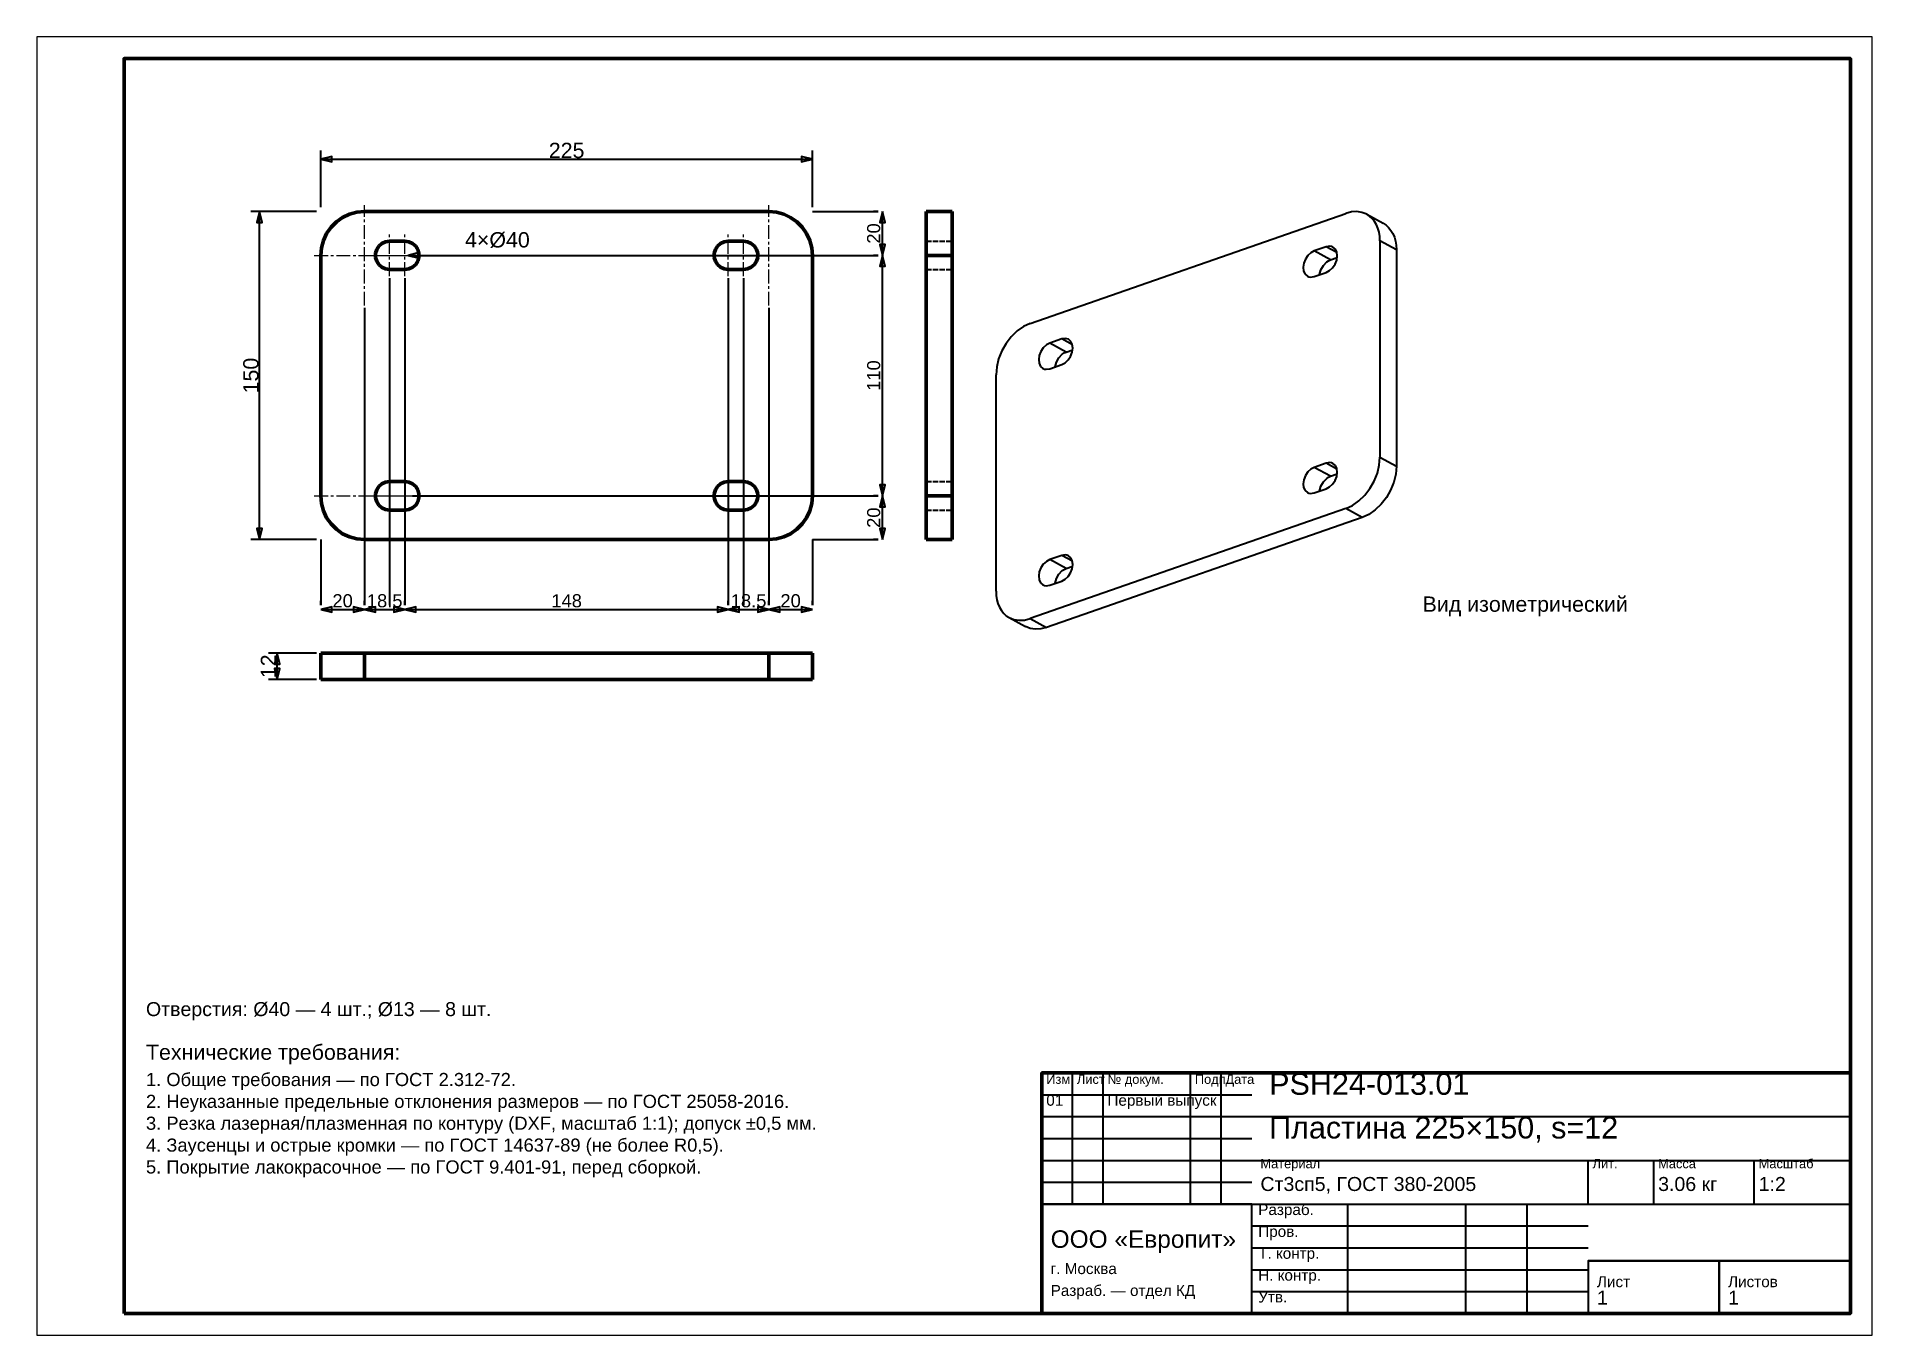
# Model space of a CAD drawing. Header units: millimetres. Extents: x 0 to 420, y 0 to 297.
import ezdxf
from ezdxf.enums import TextEntityAlignment as Align

# ---------------------------------------------------------------- set-up
doc = ezdxf.new("R2010")
doc.units = ezdxf.units.MM
doc.linetypes.add('CENTER', pattern=[5.08, 3.175, -0.635, 0.635, -0.635])
doc.linetypes.add('DASHED', pattern=[1.524, 1.27, -0.254])
doc.styles.add('GOST', font='Arial')

msp = doc.modelspace()

# ---------------------------------------------------------------- texts
at = {"color": 7, "style": 'GOST'}
for s, height, p in [('225', 3.5, (121.25, 271)), ('20', 3, (70, 168)), ('18.5', 3, (79.62, 168)), ('148', 3, (121.25, 168)), ('18.5', 3, (162.88, 168)), ('20', 3, (172.5, 168))]:
    msp.add_text(s, height=height, dxfattribs=at).set_placement(p, align=Align.MIDDLE)
msp.add_text('4×Ø40', height=3.5, dxfattribs=at).set_placement((98, 248.8))
for s, height, p in [('20', 3, (191.5, 252)), ('150', 3.5, (49, 219.5)), ('110', 3, (191.5, 219.5)), ('20', 3, (191.5, 187)), ('12', 3.5, (53, 153))]:
    msp.add_text(s, height=height, rotation=90, dxfattribs=at).set_placement(p, align=Align.MIDDLE)
at = {"color": 3, "style": 'GOST'}
for s, height, p in [('Вид изометрический', 3.5, (317.1, 165.48)), ('Технические требования:', 3.5, (25, 63)), ('1. Общие требования — по ГОСТ 2.312-72.', 3, (25, 57)), ('Изм.', 2.1, (231, 57.5)), ('Лист', 2.1, (238, 57.5)), ('№ докум.', 2.1, (245, 57.5)), ('Подп.', 2.1, (265, 57.5)), ('Дата', 2.1, (272, 57.5)), ('PSH24-013.01', 5, (282, 55)), ('2. Неуказанные предельные отклонения размеров — по ГОСТ 25058-2016.', 3, (25, 52)), ('01', 2.5, (231, 52.5)), ('Первый выпуск', 2.5, (245, 52.5)), ('3. Резка лазерная/плазменная по контуру (DXF, масштаб 1:1); допуск ±0,5 мм.', 3, (25, 47)), ('Пластина 225×150, s=12', 5, (282, 45)), ('4. Заусенцы и острые кромки — по ГОСТ 14637-89 (не более R0,5).', 3, (25, 42)), ('5. Покрытие лакокрасочное — по ГОСТ 9.401-91, перед сборкой.', 3, (25, 37)), ('Материал', 2.1, (280, 38.2)), ('Лит.', 2.1, (356, 38.2)), ('Масса', 2.1, (371, 38.2)), ('Масштаб', 2.1, (394, 38.2)), ('Ст3сп5, ГОСТ 380-2005', 3.2, (280, 33)), ('3.06 кг', 3.2, (371, 33)), ('1:2', 3.2, (394, 33)), ('Разраб.', 2.5, (279.5, 27.5)), ('ООО «Европит»', 4, (232, 20)), ('Пров.', 2.5, (279.5, 22.5)), ('Т. контр.', 2.5, (279.5, 17.5)), ('г. Москва', 2.5, (232, 14)), ('Н. контр.', 2.5, (279.5, 12.5)), ('Лист', 2.5, (357, 11)), ('Листов', 2.5, (387, 11)), ('Разраб. — отдел КД', 2.5, (232, 9)), ('Утв.', 2.5, (279.5, 7.5)), ('1', 3.2, (357, 7)), ('1', 3.2, (387, 7))]:
    msp.add_text(s, height=height, dxfattribs=at).set_placement(p)
at = {"color": 6, "style": 'GOST'}
msp.add_text('Отверстия: Ø40 — 4 шт.; Ø13 — 8 шт.', height=3.2, dxfattribs=at).set_placement((25, 73))

# ---------------------------------------------------------------- linework, layer by layer
at = {"color": 7, "lineweight": 35}
for p, q in [((65, 258), (65, 271)), ((65, 269), (177.5, 269)), ((177.5, 258), (177.5, 271)), ((64, 257), (49, 257)), ((51, 182), (51, 257)), ((177.5, 257), (192.5, 257)), ((192.5, 257), (191.5, 257)), ((193.5, 247), (193.5, 257)), ((85, 247), (97, 247)), ((86, 247), (192.5, 247)), ((87, 247), (192.5, 247)), ((89.5, 247), (192.5, 247)), ((97, 247), (102, 247)), ((163.5, 247), (192.5, 247)), ((167, 247), (192.5, 247)), ((179.5, 247), (192.5, 247)), ((192.5, 247), (191.5, 247)), ((192.5, 247), (191.5, 247)), ((193.5, 192), (193.5, 247)), ((80.75, 241.75), (80.75, 167)), ((84.25, 241.75), (84.25, 167)), ((158.25, 241.75), (158.25, 167)), ((161.75, 241.75), (161.75, 167)), ((75, 235), (75, 167)), ((167.5, 235), (167.5, 167)), ((86, 192), (192.5, 192)), ((87, 192), (192.5, 192)), ((89.5, 192), (192.5, 192)), ((163.5, 192), (192.5, 192)), ((167, 192), (192.5, 192)), ((179.5, 192), (192.5, 192)), ((192.5, 192), (191.5, 192)), ((192.5, 192), (191.5, 192)), ((193.5, 182), (193.5, 192)), ((80.75, 186.75), (80.75, 167)), ((84.25, 186.75), (84.25, 167)), ((158.25, 186.75), (158.25, 167)), ((161.75, 186.75), (161.75, 167)), ((64, 182), (49, 182)), ((65, 182), (65, 167)), ((177.5, 182), (177.5, 167)), ((177.5, 182), (192.5, 182)), ((192.5, 182), (191.5, 182)), ((75, 180), (75, 167)), ((167.5, 180), (167.5, 167)), ((65, 167), (65, 168)), ((75, 167), (75, 168)), ((75, 167), (75, 168)), ((84.25, 167), (84.25, 168)), ((84.25, 167), (84.25, 168)), ((158.25, 167), (158.25, 168)), ((158.25, 167), (158.25, 168)), ((167.5, 167), (167.5, 168)), ((167.5, 167), (167.5, 168)), ((177.5, 167), (177.5, 168)), ((65, 166), (75, 166)), ((75, 166), (84.25, 166)), ((84.25, 166), (158.25, 166)), ((158.25, 166), (167.5, 166)), ((167.5, 166), (177.5, 166)), ((64, 156), (53, 156)), ((55, 150), (55, 156)), ((64, 150), (53, 150)), ((237, 30), (237, 60)), ((244, 30), (244, 60)), ((264, 30), (264, 60)), ((271, 30), (271, 60)), ((230, 55), (278, 55)), ((230, 50), (278, 50)), ((278, 50), (415, 50)), ((230, 45), (278, 45)), ((230, 40), (278, 40)), ((278, 40), (415, 40)), ((355, 30), (355, 40)), ((370, 30), (370, 40)), ((393, 30), (393, 40)), ((230, 35), (278, 35)), ((230, 30), (278, 30)), ((278, 30), (415, 30)), ((300, 5), (300, 30)), ((327, 5), (327, 30)), ((341, 5), (341, 30)), ((278, 25), (355, 25)), ((278, 20), (355, 20)), ((355, 17), (415, 17)), ((278, 15), (355, 15)), ((278, 10), (355, 10))]:
    msp.add_line(p, q, dxfattribs=at)
at = {"color": 1, "lineweight": 70}
for p, q in [((71.58, 256.4), (70, 255.66)), ((73.26, 256.85), (71.58, 256.4)), ((75, 257), (73.26, 256.85)), ((167.5, 257), (75, 257)), ((169.24, 256.85), (167.5, 257)), ((170.92, 256.4), (169.24, 256.85)), ((172.5, 255.66), (170.92, 256.4)), ((203.5, 256.94), (203.5, 257)), ((203.5, 257), (209.5, 257)), ((203.5, 256.75), (203.5, 256.94)), ((203.5, 256.44), (203.5, 256.75)), ((203.5, 256.01), (203.5, 256.44)), ((209.5, 257), (209.5, 256.94)), ((209.5, 256.94), (209.5, 256.75)), ((209.5, 256.75), (209.5, 256.44)), ((209.5, 256.44), (209.5, 256.01)), ((66.34, 252), (65.6, 250.42)), ((67.34, 253.43), (66.34, 252)), ((68.57, 254.66), (67.34, 253.43)), ((70, 255.66), (68.57, 254.66)), ((173.93, 254.66), (172.5, 255.66)), ((175.16, 253.43), (173.93, 254.66)), ((176.16, 252), (175.16, 253.43)), ((176.9, 250.42), (176.16, 252)), ((203.5, 255.47), (203.5, 256.01)), ((203.5, 254.82), (203.5, 255.47)), ((203.5, 254.07), (203.5, 254.82)), ((203.5, 253.23), (203.5, 254.07)), ((203.5, 252.32), (203.5, 253.23)), ((203.5, 251.34), (203.5, 252.32)), ((209.5, 256.01), (209.5, 255.47)), ((209.5, 255.47), (209.5, 254.82)), ((209.5, 254.82), (209.5, 254.07)), ((209.5, 254.07), (209.5, 253.23)), ((209.5, 253.23), (209.5, 252.32)), ((209.5, 252.32), (209.5, 251.34)), ((65.15, 248.74), (65, 247)), ((65.6, 250.42), (65.15, 248.74)), ((77.79, 248.35), (77.53, 247.46)), ((78.29, 249.13), (77.79, 248.35)), ((78.99, 249.73), (78.29, 249.13)), ((79.83, 250.12), (78.99, 249.73)), ((80.75, 250.25), (79.83, 250.12)), ((84.25, 250.25), (80.75, 250.25)), ((85.17, 250.12), (84.25, 250.25)), ((86.01, 249.73), (85.17, 250.12)), ((86.71, 249.13), (86.01, 249.73)), ((87.21, 248.35), (86.71, 249.13)), ((87.47, 247.46), (87.21, 248.35)), ((155.29, 248.35), (155.03, 247.46)), ((155.79, 249.13), (155.29, 248.35)), ((156.49, 249.73), (155.79, 249.13)), ((157.33, 250.12), (156.49, 249.73)), ((158.25, 250.25), (157.33, 250.12)), ((161.75, 250.25), (158.25, 250.25)), ((162.67, 250.12), (161.75, 250.25)), ((163.51, 249.73), (162.67, 250.12)), ((164.21, 249.13), (163.51, 249.73)), ((164.71, 248.35), (164.21, 249.13)), ((164.97, 247.46), (164.71, 248.35)), ((177.35, 248.74), (176.9, 250.42)), ((177.5, 247), (177.35, 248.74)), ((203.5, 250.3), (203.5, 251.34)), ((203.5, 249.23), (203.5, 250.3)), ((203.5, 248.12), (203.5, 249.23)), ((203.5, 247), (203.5, 248.12)), ((209.5, 251.34), (209.5, 250.3)), ((209.5, 250.3), (209.5, 249.23)), ((209.5, 249.23), (209.5, 248.12)), ((209.5, 248.12), (209.5, 247)), ((65, 247), (65, 192)), ((77.53, 247.46), (77.53, 246.54)), ((77.53, 246.54), (77.79, 245.65)), ((77.79, 245.65), (78.29, 244.87)), ((78.29, 244.87), (78.99, 244.27)), ((78.99, 244.27), (79.83, 243.88)), ((79.83, 243.88), (80.75, 243.75)), ((80.75, 243.75), (84.25, 243.75)), ((84.25, 243.75), (85.17, 243.88)), ((85.17, 243.88), (86.01, 244.27)), ((86.01, 244.27), (86.71, 244.87)), ((86.71, 244.87), (87.21, 245.65)), ((87.21, 245.65), (87.47, 246.54)), ((87.47, 246.54), (87.47, 247.46)), ((155.03, 247.46), (155.03, 246.54)), ((155.03, 246.54), (155.29, 245.65)), ((155.29, 245.65), (155.79, 244.87)), ((155.79, 244.87), (156.49, 244.27)), ((156.49, 244.27), (157.33, 243.88)), ((157.33, 243.88), (158.25, 243.75)), ((158.25, 243.75), (161.75, 243.75)), ((161.75, 243.75), (162.67, 243.88)), ((162.67, 243.88), (163.51, 244.27)), ((163.51, 244.27), (164.21, 244.87)), ((164.21, 244.87), (164.71, 245.65)), ((164.71, 245.65), (164.97, 246.54)), ((164.97, 246.54), (164.97, 247.46)), ((177.5, 192), (177.5, 247)), ((203.5, 192), (203.5, 247)), ((209.5, 247), (203.5, 247)), ((209.5, 192), (209.5, 247)), ((77.79, 193.35), (77.53, 192.46)), ((78.29, 194.13), (77.79, 193.35)), ((78.99, 194.73), (78.29, 194.13)), ((79.83, 195.12), (78.99, 194.73)), ((80.75, 195.25), (79.83, 195.12)), ((84.25, 195.25), (80.75, 195.25)), ((85.17, 195.12), (84.25, 195.25)), ((86.01, 194.73), (85.17, 195.12)), ((86.71, 194.13), (86.01, 194.73)), ((87.21, 193.35), (86.71, 194.13)), ((87.47, 192.46), (87.21, 193.35)), ((155.29, 193.35), (155.03, 192.46)), ((155.79, 194.13), (155.29, 193.35)), ((156.49, 194.73), (155.79, 194.13)), ((157.33, 195.12), (156.49, 194.73)), ((158.25, 195.25), (157.33, 195.12)), ((161.75, 195.25), (158.25, 195.25)), ((162.67, 195.12), (161.75, 195.25)), ((163.51, 194.73), (162.67, 195.12)), ((164.21, 194.13), (163.51, 194.73)), ((164.71, 193.35), (164.21, 194.13)), ((164.97, 192.46), (164.71, 193.35)), ((65, 192), (65.15, 190.26)), ((65.15, 190.26), (65.6, 188.58)), ((77.53, 192.46), (77.53, 191.54)), ((77.53, 191.54), (77.79, 190.65)), ((77.79, 190.65), (78.29, 189.87)), ((78.29, 189.87), (78.99, 189.27)), ((78.99, 189.27), (79.83, 188.88)), ((85.17, 188.88), (86.01, 189.27)), ((86.01, 189.27), (86.71, 189.87)), ((86.71, 189.87), (87.21, 190.65)), ((87.21, 190.65), (87.47, 191.54)), ((87.47, 191.54), (87.47, 192.46)), ((155.03, 192.46), (155.03, 191.54)), ((155.03, 191.54), (155.29, 190.65)), ((155.29, 190.65), (155.79, 189.87)), ((155.79, 189.87), (156.49, 189.27)), ((156.49, 189.27), (157.33, 188.88)), ((162.67, 188.88), (163.51, 189.27)), ((163.51, 189.27), (164.21, 189.87)), ((164.21, 189.87), (164.71, 190.65)), ((164.71, 190.65), (164.97, 191.54)), ((164.97, 191.54), (164.97, 192.46)), ((176.9, 188.58), (177.35, 190.26)), ((177.35, 190.26), (177.5, 192)), ((203.5, 190.88), (203.5, 192)), ((203.5, 192), (209.5, 192)), ((203.5, 189.77), (203.5, 190.88)), ((203.5, 188.7), (203.5, 189.77)), ((209.5, 192), (209.5, 190.88)), ((209.5, 190.88), (209.5, 189.77)), ((209.5, 189.77), (209.5, 188.7)), ((65.6, 188.58), (66.34, 187)), ((66.34, 187), (67.34, 185.57)), ((67.34, 185.57), (68.57, 184.34)), ((79.83, 188.88), (80.75, 188.75)), ((80.75, 188.75), (84.25, 188.75)), ((84.25, 188.75), (85.17, 188.88)), ((157.33, 188.88), (158.25, 188.75)), ((158.25, 188.75), (161.75, 188.75)), ((161.75, 188.75), (162.67, 188.88)), ((173.93, 184.34), (175.16, 185.57)), ((175.16, 185.57), (176.16, 187)), ((176.16, 187), (176.9, 188.58)), ((203.5, 187.66), (203.5, 188.7)), ((203.5, 186.68), (203.5, 187.66)), ((203.5, 185.77), (203.5, 186.68)), ((203.5, 184.93), (203.5, 185.77)), ((203.5, 184.18), (203.5, 184.93)), ((209.5, 188.7), (209.5, 187.66)), ((209.5, 187.66), (209.5, 186.68)), ((209.5, 186.68), (209.5, 185.77)), ((209.5, 185.77), (209.5, 184.93)), ((209.5, 184.93), (209.5, 184.18)), ((68.57, 184.34), (70, 183.34)), ((70, 183.34), (71.58, 182.6)), ((71.58, 182.6), (73.26, 182.15)), ((73.26, 182.15), (75, 182)), ((75, 182), (167.5, 182)), ((167.5, 182), (169.24, 182.15)), ((169.24, 182.15), (170.92, 182.6)), ((170.92, 182.6), (172.5, 183.34)), ((172.5, 183.34), (173.93, 184.34)), ((203.5, 183.53), (203.5, 184.18)), ((203.5, 182.99), (203.5, 183.53)), ((203.5, 182.56), (203.5, 182.99)), ((203.5, 182.25), (203.5, 182.56)), ((203.5, 182.06), (203.5, 182.25)), ((203.5, 182), (203.5, 182.06)), ((209.5, 182), (203.5, 182)), ((209.5, 184.18), (209.5, 183.53)), ((209.5, 183.53), (209.5, 182.99)), ((209.5, 182.99), (209.5, 182.56)), ((209.5, 182.56), (209.5, 182.25)), ((209.5, 182.25), (209.5, 182.06)), ((209.5, 182.06), (209.5, 182)), ((65, 156), (65.06, 156)), ((65, 150), (65, 156)), ((65.06, 156), (65.25, 156)), ((65.25, 156), (65.56, 156)), ((65.56, 156), (65.99, 156)), ((65.99, 156), (66.53, 156)), ((66.53, 156), (67.18, 156)), ((67.18, 156), (67.93, 156)), ((67.93, 156), (68.77, 156)), ((68.77, 156), (69.68, 156)), ((69.68, 156), (70.66, 156)), ((70.66, 156), (71.7, 156)), ((71.7, 156), (72.77, 156)), ((72.77, 156), (73.88, 156)), ((73.88, 156), (75, 156)), ((75, 156), (167.5, 156)), ((75, 156), (75, 150)), ((167.5, 156), (168.62, 156)), ((167.5, 150), (167.5, 156)), ((168.62, 156), (169.73, 156)), ((169.73, 156), (170.8, 156)), ((170.8, 156), (171.84, 156)), ((171.84, 156), (172.82, 156)), ((172.82, 156), (173.73, 156)), ((173.73, 156), (174.57, 156)), ((174.57, 156), (175.32, 156)), ((175.32, 156), (175.97, 156)), ((175.97, 156), (176.51, 156)), ((176.51, 156), (176.94, 156)), ((176.94, 156), (177.25, 156)), ((177.25, 156), (177.44, 156)), ((177.44, 156), (177.5, 156)), ((177.5, 156), (177.5, 150)), ((65.06, 150), (65, 150)), ((65.25, 150), (65.06, 150)), ((65.56, 150), (65.25, 150)), ((65.99, 150), (65.56, 150)), ((66.53, 150), (65.99, 150)), ((67.18, 150), (66.53, 150)), ((67.93, 150), (67.18, 150)), ((68.77, 150), (67.93, 150)), ((69.68, 150), (68.77, 150)), ((70.66, 150), (69.68, 150)), ((71.7, 150), (70.66, 150)), ((72.77, 150), (71.7, 150)), ((73.88, 150), (72.77, 150)), ((75, 150), (73.88, 150)), ((75, 150), (167.5, 150)), ((168.62, 150), (167.5, 150)), ((169.73, 150), (168.62, 150)), ((170.8, 150), (169.73, 150)), ((171.84, 150), (170.8, 150)), ((172.82, 150), (171.84, 150)), ((173.73, 150), (172.82, 150)), ((174.57, 150), (173.73, 150)), ((175.32, 150), (174.57, 150)), ((175.97, 150), (175.32, 150)), ((176.51, 150), (175.97, 150)), ((176.94, 150), (176.51, 150)), ((177.25, 150), (176.94, 150)), ((177.44, 150), (177.25, 150)), ((177.5, 150), (177.44, 150))]:
    msp.add_line(p, q, dxfattribs=at)
at = {"color": 5, "linetype": 'DASHED', "lineweight": 35}
for p, q in [((70, 255.66), (71.58, 256.4)), ((71.58, 256.4), (73.26, 256.85)), ((73.26, 256.85), (75, 257)), ((167.5, 257), (75, 257)), ((167.5, 257), (169.24, 256.85)), ((169.24, 256.85), (170.92, 256.4)), ((170.92, 256.4), (172.5, 255.66)), ((203.5, 257), (203.5, 256.94)), ((209.5, 257), (203.5, 257)), ((203.5, 256.94), (203.5, 256.75)), ((203.5, 256.75), (203.5, 256.44)), ((203.5, 256.44), (203.5, 256.01)), ((209.5, 256.94), (209.5, 257)), ((209.5, 256.75), (209.5, 256.94)), ((209.5, 256.44), (209.5, 256.75)), ((209.5, 256.01), (209.5, 256.44)), ((65.6, 250.42), (66.34, 252)), ((66.34, 252), (67.34, 253.43)), ((67.34, 253.43), (68.57, 254.66)), ((68.57, 254.66), (70, 255.66)), ((172.5, 255.66), (173.93, 254.66)), ((173.93, 254.66), (175.16, 253.43)), ((175.16, 253.43), (176.16, 252)), ((176.16, 252), (176.9, 250.42)), ((203.5, 256.01), (203.5, 255.47)), ((203.5, 255.47), (203.5, 254.82)), ((203.5, 254.82), (203.5, 254.07)), ((203.5, 254.07), (203.5, 253.23)), ((203.5, 253.23), (203.5, 252.32)), ((203.5, 252.32), (203.5, 251.34)), ((209.5, 255.47), (209.5, 256.01)), ((209.5, 254.82), (209.5, 255.47)), ((209.5, 254.07), (209.5, 254.82)), ((209.5, 253.23), (209.5, 254.07)), ((209.5, 252.32), (209.5, 253.23)), ((209.5, 251.34), (209.5, 252.32)), ((65, 247), (65.15, 248.74)), ((65.15, 248.74), (65.6, 250.42)), ((77.53, 247.46), (77.79, 248.35)), ((77.79, 248.35), (78.29, 249.13)), ((78.29, 249.13), (78.99, 249.73)), ((78.99, 249.73), (79.83, 250.12)), ((79.83, 250.12), (80.75, 250.25)), ((80.75, 250.25), (84.25, 250.25)), ((84.25, 250.25), (85.17, 250.12)), ((85.17, 250.12), (86.01, 249.73)), ((86.01, 249.73), (86.71, 249.13)), ((86.71, 249.13), (87.21, 248.35)), ((87.21, 248.35), (87.47, 247.46)), ((155.03, 247.46), (155.29, 248.35)), ((155.29, 248.35), (155.79, 249.13)), ((155.79, 249.13), (156.49, 249.73)), ((156.49, 249.73), (157.33, 250.12)), ((157.33, 250.12), (158.25, 250.25)), ((158.25, 250.25), (161.75, 250.25)), ((161.75, 250.25), (162.67, 250.12)), ((162.67, 250.12), (163.51, 249.73)), ((163.51, 249.73), (164.21, 249.13)), ((164.21, 249.13), (164.71, 248.35)), ((164.71, 248.35), (164.97, 247.46)), ((176.9, 250.42), (177.35, 248.74)), ((177.35, 248.74), (177.5, 247)), ((203.5, 251.34), (203.5, 250.3)), ((203.5, 250.3), (203.5, 249.23)), ((203.5, 250.17), (203.5, 250.25)), ((203.5, 250.25), (203.5, 250.17)), ((203.5, 250.25), (203.5, 250.17)), ((203.5, 250.17), (203.5, 250.25)), ((203.5, 250.25), (209.5, 250.25)), ((203.5, 250.25), (209.5, 250.25)), ((203.5, 250.25), (209.5, 250.25)), ((203.5, 250.25), (209.5, 250.25)), ((203.5, 249.93), (203.5, 250.17)), ((203.5, 250.17), (203.5, 249.93)), ((203.5, 250.17), (203.5, 249.93)), ((203.5, 249.93), (203.5, 250.17)), ((203.5, 249.54), (203.5, 249.93)), ((203.5, 249.93), (203.5, 249.54)), ((203.5, 249.93), (203.5, 249.54)), ((203.5, 249.54), (203.5, 249.93)), ((203.5, 249.03), (203.5, 249.54)), ((203.5, 249.54), (203.5, 249.03)), ((203.5, 249.54), (203.5, 249.03)), ((203.5, 249.03), (203.5, 249.54)), ((203.5, 249.23), (203.5, 248.12)), ((203.5, 248.41), (203.5, 249.03)), ((203.5, 249.03), (203.5, 248.41)), ((203.5, 249.03), (203.5, 248.41)), ((203.5, 248.41), (203.5, 249.03)), ((203.5, 247.72), (203.5, 248.41)), ((203.5, 248.41), (203.5, 247.72)), ((203.5, 248.41), (203.5, 247.72)), ((203.5, 247.72), (203.5, 248.41)), ((203.5, 248.12), (203.5, 247)), ((209.5, 250.3), (209.5, 251.34)), ((209.5, 249.23), (209.5, 250.3)), ((209.5, 250.17), (209.5, 250.25)), ((209.5, 250.25), (209.5, 250.17)), ((209.5, 250.25), (209.5, 250.17)), ((209.5, 250.17), (209.5, 250.25)), ((209.5, 249.93), (209.5, 250.17)), ((209.5, 250.17), (209.5, 249.93)), ((209.5, 250.17), (209.5, 249.93)), ((209.5, 249.93), (209.5, 250.17)), ((209.5, 249.54), (209.5, 249.93)), ((209.5, 249.93), (209.5, 249.54)), ((209.5, 249.93), (209.5, 249.54)), ((209.5, 249.54), (209.5, 249.93)), ((209.5, 249.03), (209.5, 249.54)), ((209.5, 249.54), (209.5, 249.03)), ((209.5, 249.54), (209.5, 249.03)), ((209.5, 249.03), (209.5, 249.54)), ((209.5, 248.12), (209.5, 249.23)), ((209.5, 248.41), (209.5, 249.03)), ((209.5, 249.03), (209.5, 248.41)), ((209.5, 249.03), (209.5, 248.41)), ((209.5, 248.41), (209.5, 249.03)), ((209.5, 247.72), (209.5, 248.41)), ((209.5, 248.41), (209.5, 247.72)), ((209.5, 248.41), (209.5, 247.72)), ((209.5, 247.72), (209.5, 248.41)), ((209.5, 247), (209.5, 248.12)), ((65, 247), (65, 192)), ((77.53, 246.54), (77.53, 247.46)), ((77.79, 245.65), (77.53, 246.54)), ((78.29, 244.87), (77.79, 245.65)), ((78.99, 244.27), (78.29, 244.87)), ((79.83, 243.88), (78.99, 244.27)), ((80.75, 243.75), (79.83, 243.88)), ((84.25, 243.75), (80.75, 243.75)), ((85.17, 243.88), (84.25, 243.75)), ((86.01, 244.27), (85.17, 243.88)), ((86.71, 244.87), (86.01, 244.27)), ((87.21, 245.65), (86.71, 244.87)), ((87.47, 246.54), (87.21, 245.65)), ((87.47, 247.46), (87.47, 246.54)), ((155.03, 246.54), (155.03, 247.46)), ((155.29, 245.65), (155.03, 246.54)), ((155.79, 244.87), (155.29, 245.65)), ((156.49, 244.27), (155.79, 244.87)), ((157.33, 243.88), (156.49, 244.27)), ((158.25, 243.75), (157.33, 243.88)), ((161.75, 243.75), (158.25, 243.75)), ((162.67, 243.88), (161.75, 243.75)), ((163.51, 244.27), (162.67, 243.88)), ((164.21, 244.87), (163.51, 244.27)), ((164.71, 245.65), (164.21, 244.87)), ((164.97, 246.54), (164.71, 245.65)), ((164.97, 247.46), (164.97, 246.54)), ((177.5, 192), (177.5, 247)), ((203.5, 247), (203.5, 247.72)), ((203.5, 247.72), (203.5, 247)), ((203.5, 247.72), (203.5, 247)), ((203.5, 247), (203.5, 247.72)), ((203.5, 247), (203.5, 192)), ((203.5, 246.28), (203.5, 247)), ((203.5, 247), (203.5, 246.28)), ((203.5, 247), (203.5, 246.28)), ((203.5, 246.28), (203.5, 247)), ((203.5, 245.59), (203.5, 246.28)), ((203.5, 246.28), (203.5, 245.59)), ((203.5, 246.28), (203.5, 245.59)), ((203.5, 245.59), (203.5, 246.28)), ((203.5, 244.97), (203.5, 245.59)), ((203.5, 245.59), (203.5, 244.97)), ((203.5, 245.59), (203.5, 244.97)), ((203.5, 244.97), (203.5, 245.59)), ((203.5, 244.46), (203.5, 244.97)), ((203.5, 244.97), (203.5, 244.46)), ((203.5, 244.97), (203.5, 244.46)), ((203.5, 244.46), (203.5, 244.97)), ((203.5, 244.07), (203.5, 244.46)), ((203.5, 244.46), (203.5, 244.07)), ((203.5, 244.46), (203.5, 244.07)), ((203.5, 244.07), (203.5, 244.46)), ((203.5, 243.83), (203.5, 244.07)), ((203.5, 244.07), (203.5, 243.83)), ((203.5, 244.07), (203.5, 243.83)), ((203.5, 243.83), (203.5, 244.07)), ((203.5, 243.75), (203.5, 243.83)), ((203.5, 243.83), (203.5, 243.75)), ((203.5, 243.83), (203.5, 243.75)), ((203.5, 243.75), (203.5, 243.83)), ((203.5, 243.75), (209.5, 243.75)), ((203.5, 243.75), (209.5, 243.75)), ((203.5, 243.75), (209.5, 243.75)), ((203.5, 243.75), (209.5, 243.75)), ((209.5, 247), (209.5, 247.72)), ((209.5, 247.72), (209.5, 247)), ((209.5, 247.72), (209.5, 247)), ((209.5, 247), (209.5, 247.72)), ((209.5, 247), (209.5, 192)), ((209.5, 246.28), (209.5, 247)), ((209.5, 247), (209.5, 246.28)), ((209.5, 247), (209.5, 246.28)), ((209.5, 246.28), (209.5, 247)), ((209.5, 245.59), (209.5, 246.28)), ((209.5, 246.28), (209.5, 245.59)), ((209.5, 246.28), (209.5, 245.59)), ((209.5, 245.59), (209.5, 246.28)), ((209.5, 244.97), (209.5, 245.59)), ((209.5, 245.59), (209.5, 244.97)), ((209.5, 245.59), (209.5, 244.97)), ((209.5, 244.97), (209.5, 245.59)), ((209.5, 244.46), (209.5, 244.97)), ((209.5, 244.97), (209.5, 244.46)), ((209.5, 244.97), (209.5, 244.46)), ((209.5, 244.46), (209.5, 244.97)), ((209.5, 244.07), (209.5, 244.46)), ((209.5, 244.46), (209.5, 244.07)), ((209.5, 244.46), (209.5, 244.07)), ((209.5, 244.07), (209.5, 244.46)), ((209.5, 243.83), (209.5, 244.07)), ((209.5, 244.07), (209.5, 243.83)), ((209.5, 244.07), (209.5, 243.83)), ((209.5, 243.83), (209.5, 244.07)), ((209.5, 243.75), (209.5, 243.83)), ((209.5, 243.83), (209.5, 243.75)), ((209.5, 243.83), (209.5, 243.75)), ((209.5, 243.75), (209.5, 243.83)), ((77.53, 192.46), (77.79, 193.35)), ((77.79, 193.35), (78.29, 194.13)), ((78.29, 194.13), (78.99, 194.73)), ((78.99, 194.73), (79.83, 195.12)), ((79.83, 195.12), (80.75, 195.25)), ((80.75, 195.25), (84.25, 195.25)), ((84.25, 195.25), (85.17, 195.12)), ((85.17, 195.12), (86.01, 194.73)), ((86.01, 194.73), (86.71, 194.13)), ((86.71, 194.13), (87.21, 193.35)), ((87.21, 193.35), (87.47, 192.46)), ((155.03, 192.46), (155.29, 193.35)), ((155.29, 193.35), (155.79, 194.13)), ((155.79, 194.13), (156.49, 194.73)), ((156.49, 194.73), (157.33, 195.12)), ((157.33, 195.12), (158.25, 195.25)), ((158.25, 195.25), (161.75, 195.25)), ((161.75, 195.25), (162.67, 195.12)), ((162.67, 195.12), (163.51, 194.73)), ((163.51, 194.73), (164.21, 194.13)), ((164.21, 194.13), (164.71, 193.35)), ((164.71, 193.35), (164.97, 192.46)), ((203.5, 195.17), (203.5, 195.25)), ((203.5, 195.25), (203.5, 195.17)), ((203.5, 195.25), (203.5, 195.17)), ((203.5, 195.17), (203.5, 195.25)), ((203.5, 195.25), (209.5, 195.25)), ((203.5, 195.25), (209.5, 195.25)), ((203.5, 195.25), (209.5, 195.25)), ((203.5, 195.25), (209.5, 195.25)), ((203.5, 194.93), (203.5, 195.17)), ((203.5, 195.17), (203.5, 194.93)), ((203.5, 195.17), (203.5, 194.93)), ((203.5, 194.93), (203.5, 195.17)), ((203.5, 194.54), (203.5, 194.93)), ((203.5, 194.93), (203.5, 194.54)), ((203.5, 194.93), (203.5, 194.54)), ((203.5, 194.54), (203.5, 194.93)), ((203.5, 194.03), (203.5, 194.54)), ((203.5, 194.54), (203.5, 194.03)), ((203.5, 194.54), (203.5, 194.03)), ((203.5, 194.03), (203.5, 194.54)), ((203.5, 193.41), (203.5, 194.03)), ((203.5, 194.03), (203.5, 193.41)), ((203.5, 194.03), (203.5, 193.41)), ((203.5, 193.41), (203.5, 194.03)), ((203.5, 192.72), (203.5, 193.41)), ((203.5, 193.41), (203.5, 192.72)), ((203.5, 193.41), (203.5, 192.72)), ((203.5, 192.72), (203.5, 193.41)), ((209.5, 195.17), (209.5, 195.25)), ((209.5, 195.25), (209.5, 195.17)), ((209.5, 195.25), (209.5, 195.17)), ((209.5, 195.17), (209.5, 195.25)), ((209.5, 194.93), (209.5, 195.17)), ((209.5, 195.17), (209.5, 194.93)), ((209.5, 195.17), (209.5, 194.93)), ((209.5, 194.93), (209.5, 195.17)), ((209.5, 194.54), (209.5, 194.93)), ((209.5, 194.93), (209.5, 194.54)), ((209.5, 194.93), (209.5, 194.54)), ((209.5, 194.54), (209.5, 194.93)), ((209.5, 194.03), (209.5, 194.54)), ((209.5, 194.54), (209.5, 194.03)), ((209.5, 194.54), (209.5, 194.03)), ((209.5, 194.03), (209.5, 194.54)), ((209.5, 193.41), (209.5, 194.03)), ((209.5, 194.03), (209.5, 193.41)), ((209.5, 194.03), (209.5, 193.41)), ((209.5, 193.41), (209.5, 194.03)), ((209.5, 192.72), (209.5, 193.41)), ((209.5, 193.41), (209.5, 192.72)), ((209.5, 193.41), (209.5, 192.72)), ((209.5, 192.72), (209.5, 193.41)), ((65.15, 190.26), (65, 192)), ((65.6, 188.58), (65.15, 190.26)), ((77.53, 191.54), (77.53, 192.46)), ((77.79, 190.65), (77.53, 191.54)), ((78.29, 189.87), (77.79, 190.65)), ((78.99, 189.27), (78.29, 189.87)), ((79.83, 188.88), (78.99, 189.27)), ((86.01, 189.27), (85.17, 188.88)), ((86.71, 189.87), (86.01, 189.27)), ((87.21, 190.65), (86.71, 189.87)), ((87.47, 191.54), (87.21, 190.65)), ((87.47, 192.46), (87.47, 191.54)), ((155.03, 191.54), (155.03, 192.46)), ((155.29, 190.65), (155.03, 191.54)), ((155.79, 189.87), (155.29, 190.65)), ((156.49, 189.27), (155.79, 189.87)), ((157.33, 188.88), (156.49, 189.27)), ((163.51, 189.27), (162.67, 188.88)), ((164.21, 189.87), (163.51, 189.27)), ((164.71, 190.65), (164.21, 189.87)), ((164.97, 191.54), (164.71, 190.65)), ((164.97, 192.46), (164.97, 191.54)), ((177.35, 190.26), (176.9, 188.58)), ((177.5, 192), (177.35, 190.26)), ((203.5, 192), (203.5, 192.72)), ((203.5, 192.72), (203.5, 192)), ((203.5, 192.72), (203.5, 192)), ((203.5, 192), (203.5, 192.72)), ((203.5, 192), (203.5, 190.88)), ((203.5, 191.28), (203.5, 192)), ((203.5, 192), (203.5, 191.28)), ((203.5, 192), (203.5, 191.28)), ((203.5, 191.28), (203.5, 192)), ((203.5, 190.59), (203.5, 191.28)), ((203.5, 191.28), (203.5, 190.59)), ((203.5, 191.28), (203.5, 190.59)), ((203.5, 190.59), (203.5, 191.28)), ((203.5, 190.88), (203.5, 189.77)), ((203.5, 189.97), (203.5, 190.59)), ((203.5, 190.59), (203.5, 189.97)), ((203.5, 190.59), (203.5, 189.97)), ((203.5, 189.97), (203.5, 190.59)), ((203.5, 189.46), (203.5, 189.97)), ((203.5, 189.97), (203.5, 189.46)), ((203.5, 189.97), (203.5, 189.46)), ((203.5, 189.46), (203.5, 189.97)), ((203.5, 189.77), (203.5, 188.7)), ((203.5, 189.07), (203.5, 189.46)), ((203.5, 189.46), (203.5, 189.07)), ((203.5, 189.46), (203.5, 189.07)), ((203.5, 189.07), (203.5, 189.46)), ((203.5, 188.83), (203.5, 189.07)), ((203.5, 189.07), (203.5, 188.83)), ((203.5, 189.07), (203.5, 188.83)), ((203.5, 188.83), (203.5, 189.07)), ((209.5, 192), (209.5, 192.72)), ((209.5, 192.72), (209.5, 192)), ((209.5, 192.72), (209.5, 192)), ((209.5, 192), (209.5, 192.72)), ((209.5, 190.88), (209.5, 192)), ((209.5, 191.28), (209.5, 192)), ((209.5, 192), (209.5, 191.28)), ((209.5, 192), (209.5, 191.28)), ((209.5, 191.28), (209.5, 192)), ((209.5, 190.59), (209.5, 191.28)), ((209.5, 191.28), (209.5, 190.59)), ((209.5, 191.28), (209.5, 190.59)), ((209.5, 190.59), (209.5, 191.28)), ((209.5, 189.77), (209.5, 190.88)), ((209.5, 189.97), (209.5, 190.59)), ((209.5, 190.59), (209.5, 189.97)), ((209.5, 190.59), (209.5, 189.97)), ((209.5, 189.97), (209.5, 190.59)), ((209.5, 189.46), (209.5, 189.97)), ((209.5, 189.97), (209.5, 189.46)), ((209.5, 189.97), (209.5, 189.46)), ((209.5, 189.46), (209.5, 189.97)), ((209.5, 188.7), (209.5, 189.77)), ((209.5, 189.07), (209.5, 189.46)), ((209.5, 189.46), (209.5, 189.07)), ((209.5, 189.46), (209.5, 189.07)), ((209.5, 189.07), (209.5, 189.46)), ((209.5, 188.83), (209.5, 189.07)), ((209.5, 189.07), (209.5, 188.83)), ((209.5, 189.07), (209.5, 188.83)), ((209.5, 188.83), (209.5, 189.07)), ((66.34, 187), (65.6, 188.58)), ((67.34, 185.57), (66.34, 187)), ((68.57, 184.34), (67.34, 185.57)), ((80.75, 188.75), (79.83, 188.88)), ((84.25, 188.75), (80.75, 188.75)), ((85.17, 188.88), (84.25, 188.75)), ((158.25, 188.75), (157.33, 188.88)), ((161.75, 188.75), (158.25, 188.75)), ((162.67, 188.88), (161.75, 188.75)), ((175.16, 185.57), (173.93, 184.34)), ((176.16, 187), (175.16, 185.57)), ((176.9, 188.58), (176.16, 187)), ((203.5, 188.75), (203.5, 188.83)), ((203.5, 188.83), (203.5, 188.75)), ((203.5, 188.83), (203.5, 188.75)), ((203.5, 188.75), (203.5, 188.83)), ((203.5, 188.75), (209.5, 188.75)), ((203.5, 188.75), (209.5, 188.75)), ((203.5, 188.75), (209.5, 188.75)), ((203.5, 188.75), (209.5, 188.75)), ((203.5, 188.7), (203.5, 187.66)), ((203.5, 187.66), (203.5, 186.68)), ((203.5, 186.68), (203.5, 185.77)), ((203.5, 185.77), (203.5, 184.93)), ((203.5, 184.93), (203.5, 184.18)), ((209.5, 188.75), (209.5, 188.83)), ((209.5, 188.83), (209.5, 188.75)), ((209.5, 188.83), (209.5, 188.75)), ((209.5, 188.75), (209.5, 188.83)), ((209.5, 187.66), (209.5, 188.7)), ((209.5, 186.68), (209.5, 187.66)), ((209.5, 185.77), (209.5, 186.68)), ((209.5, 184.93), (209.5, 185.77)), ((209.5, 184.18), (209.5, 184.93)), ((70, 183.34), (68.57, 184.34)), ((71.58, 182.6), (70, 183.34)), ((73.26, 182.15), (71.58, 182.6)), ((75, 182), (73.26, 182.15)), ((75, 182), (167.5, 182)), ((169.24, 182.15), (167.5, 182)), ((170.92, 182.6), (169.24, 182.15)), ((172.5, 183.34), (170.92, 182.6)), ((173.93, 184.34), (172.5, 183.34)), ((203.5, 184.18), (203.5, 183.53)), ((203.5, 183.53), (203.5, 182.99)), ((203.5, 182.99), (203.5, 182.56)), ((203.5, 182.56), (203.5, 182.25)), ((203.5, 182.25), (203.5, 182.06)), ((203.5, 182.06), (203.5, 182)), ((203.5, 182), (209.5, 182)), ((209.5, 183.53), (209.5, 184.18)), ((209.5, 182.99), (209.5, 183.53)), ((209.5, 182.56), (209.5, 182.99)), ((209.5, 182.25), (209.5, 182.56)), ((209.5, 182.06), (209.5, 182.25)), ((209.5, 182), (209.5, 182.06)), ((65.06, 156), (65, 156)), ((65, 156), (65, 150)), ((65.25, 156), (65.06, 156)), ((65.56, 156), (65.25, 156)), ((65.99, 156), (65.56, 156)), ((66.53, 156), (65.99, 156)), ((67.18, 156), (66.53, 156)), ((67.93, 156), (67.18, 156)), ((68.77, 156), (67.93, 156)), ((69.68, 156), (68.77, 156)), ((70.66, 156), (69.68, 156)), ((71.7, 156), (70.66, 156)), ((72.77, 156), (71.7, 156)), ((73.88, 156), (72.77, 156)), ((75, 156), (73.88, 156)), ((167.5, 156), (75, 156)), ((77.52, 156), (77.5, 156)), ((77.5, 156), (77.52, 156)), ((77.52, 156), (77.5, 156)), ((77.5, 156), (77.52, 156)), ((77.58, 156), (77.52, 156)), ((77.52, 156), (77.58, 156)), ((77.58, 156), (77.52, 156)), ((77.52, 156), (77.58, 156)), ((77.68, 156), (77.58, 156)), ((77.58, 156), (77.68, 156)), ((77.68, 156), (77.58, 156)), ((77.58, 156), (77.68, 156)), ((77.82, 156), (77.68, 156)), ((77.68, 156), (77.82, 156)), ((77.82, 156), (77.68, 156)), ((77.68, 156), (77.82, 156)), ((78, 156), (77.82, 156)), ((77.82, 156), (78, 156)), ((78, 156), (77.82, 156)), ((77.82, 156), (78, 156)), ((78.21, 156), (78, 156)), ((78, 156), (78.21, 156)), ((78.21, 156), (78, 156)), ((78, 156), (78.21, 156)), ((78.45, 156), (78.21, 156)), ((78.21, 156), (78.45, 156)), ((78.45, 156), (78.21, 156)), ((78.21, 156), (78.45, 156)), ((78.72, 156), (78.45, 156)), ((78.45, 156), (78.72, 156)), ((78.72, 156), (78.45, 156)), ((78.45, 156), (78.72, 156)), ((79.02, 156), (78.72, 156)), ((78.72, 156), (79.02, 156)), ((79.02, 156), (78.72, 156)), ((78.72, 156), (79.02, 156)), ((79.34, 156), (79.02, 156)), ((79.02, 156), (79.34, 156)), ((79.34, 156), (79.02, 156)), ((79.02, 156), (79.34, 156)), ((79.68, 156), (79.34, 156)), ((79.34, 156), (79.68, 156)), ((79.68, 156), (79.34, 156)), ((79.34, 156), (79.68, 156)), ((80.03, 156), (79.68, 156)), ((79.68, 156), (80.03, 156)), ((80.03, 156), (79.68, 156)), ((79.68, 156), (80.03, 156)), ((80.39, 156), (80.03, 156)), ((80.03, 156), (80.39, 156)), ((80.39, 156), (80.03, 156)), ((80.03, 156), (80.39, 156)), ((80.75, 156), (80.39, 156)), ((80.39, 156), (80.75, 156)), ((80.75, 156), (80.39, 156)), ((80.39, 156), (80.75, 156)), ((84.25, 156), (80.75, 156)), ((80.75, 156), (84.25, 156)), ((84.25, 156), (80.75, 156)), ((80.75, 156), (84.25, 156)), ((84.25, 156), (84.61, 156)), ((84.61, 156), (84.25, 156)), ((84.25, 156), (84.61, 156)), ((84.61, 156), (84.25, 156)), ((84.61, 156), (84.97, 156)), ((84.97, 156), (84.61, 156)), ((84.61, 156), (84.97, 156)), ((84.97, 156), (84.61, 156)), ((84.97, 156), (85.32, 156)), ((85.32, 156), (84.97, 156)), ((84.97, 156), (85.32, 156)), ((85.32, 156), (84.97, 156)), ((85.32, 156), (85.66, 156)), ((85.66, 156), (85.32, 156)), ((85.32, 156), (85.66, 156)), ((85.66, 156), (85.32, 156)), ((85.66, 156), (85.98, 156)), ((85.98, 156), (85.66, 156)), ((85.66, 156), (85.98, 156)), ((85.98, 156), (85.66, 156)), ((85.98, 156), (86.28, 156)), ((86.28, 156), (85.98, 156)), ((85.98, 156), (86.28, 156)), ((86.28, 156), (85.98, 156)), ((86.28, 156), (86.55, 156)), ((86.55, 156), (86.28, 156)), ((86.28, 156), (86.55, 156)), ((86.55, 156), (86.28, 156)), ((86.55, 156), (86.79, 156)), ((86.79, 156), (86.55, 156)), ((86.55, 156), (86.79, 156)), ((86.79, 156), (86.55, 156)), ((86.79, 156), (87, 156)), ((87, 156), (86.79, 156)), ((86.79, 156), (87, 156)), ((87, 156), (86.79, 156)), ((87, 156), (87.18, 156)), ((87.18, 156), (87, 156)), ((87, 156), (87.18, 156)), ((87.18, 156), (87, 156)), ((87.18, 156), (87.32, 156)), ((87.32, 156), (87.18, 156)), ((87.18, 156), (87.32, 156)), ((87.32, 156), (87.18, 156)), ((87.32, 156), (87.42, 156)), ((87.42, 156), (87.32, 156)), ((87.32, 156), (87.42, 156)), ((87.42, 156), (87.32, 156)), ((87.42, 156), (87.48, 156)), ((87.48, 156), (87.42, 156)), ((87.42, 156), (87.48, 156)), ((87.48, 156), (87.42, 156)), ((87.48, 156), (87.5, 156)), ((87.5, 156), (87.48, 156)), ((87.48, 156), (87.5, 156)), ((87.5, 156), (87.48, 156)), ((155.02, 156), (155, 156)), ((155, 156), (155.02, 156)), ((155.02, 156), (155, 156)), ((155, 156), (155.02, 156)), ((155.08, 156), (155.02, 156)), ((155.02, 156), (155.08, 156)), ((155.08, 156), (155.02, 156)), ((155.02, 156), (155.08, 156)), ((155.18, 156), (155.08, 156)), ((155.08, 156), (155.18, 156)), ((155.18, 156), (155.08, 156)), ((155.08, 156), (155.18, 156)), ((155.32, 156), (155.18, 156)), ((155.18, 156), (155.32, 156)), ((155.32, 156), (155.18, 156)), ((155.18, 156), (155.32, 156)), ((155.5, 156), (155.32, 156)), ((155.32, 156), (155.5, 156)), ((155.5, 156), (155.32, 156)), ((155.32, 156), (155.5, 156)), ((155.71, 156), (155.5, 156)), ((155.5, 156), (155.71, 156)), ((155.71, 156), (155.5, 156)), ((155.5, 156), (155.71, 156)), ((155.95, 156), (155.71, 156)), ((155.71, 156), (155.95, 156)), ((155.95, 156), (155.71, 156)), ((155.71, 156), (155.95, 156)), ((156.22, 156), (155.95, 156)), ((155.95, 156), (156.22, 156)), ((156.22, 156), (155.95, 156)), ((155.95, 156), (156.22, 156)), ((156.52, 156), (156.22, 156)), ((156.22, 156), (156.52, 156)), ((156.52, 156), (156.22, 156)), ((156.22, 156), (156.52, 156)), ((156.84, 156), (156.52, 156)), ((156.52, 156), (156.84, 156)), ((156.84, 156), (156.52, 156)), ((156.52, 156), (156.84, 156)), ((157.18, 156), (156.84, 156)), ((156.84, 156), (157.18, 156)), ((157.18, 156), (156.84, 156)), ((156.84, 156), (157.18, 156)), ((157.53, 156), (157.18, 156)), ((157.18, 156), (157.53, 156)), ((157.53, 156), (157.18, 156)), ((157.18, 156), (157.53, 156)), ((157.89, 156), (157.53, 156)), ((157.53, 156), (157.89, 156)), ((157.89, 156), (157.53, 156)), ((157.53, 156), (157.89, 156)), ((158.25, 156), (157.89, 156)), ((157.89, 156), (158.25, 156)), ((158.25, 156), (157.89, 156)), ((157.89, 156), (158.25, 156)), ((158.25, 156), (161.75, 156)), ((161.75, 156), (158.25, 156)), ((158.25, 156), (161.75, 156)), ((161.75, 156), (158.25, 156)), ((161.75, 156), (162.11, 156)), ((162.11, 156), (161.75, 156)), ((161.75, 156), (162.11, 156)), ((162.11, 156), (161.75, 156)), ((162.11, 156), (162.47, 156)), ((162.47, 156), (162.11, 156)), ((162.11, 156), (162.47, 156)), ((162.47, 156), (162.11, 156)), ((162.47, 156), (162.82, 156)), ((162.82, 156), (162.47, 156)), ((162.47, 156), (162.82, 156)), ((162.82, 156), (162.47, 156)), ((162.82, 156), (163.16, 156)), ((163.16, 156), (162.82, 156)), ((162.82, 156), (163.16, 156)), ((163.16, 156), (162.82, 156)), ((163.16, 156), (163.48, 156)), ((163.48, 156), (163.16, 156)), ((163.16, 156), (163.48, 156)), ((163.48, 156), (163.16, 156)), ((163.48, 156), (163.78, 156)), ((163.78, 156), (163.48, 156)), ((163.48, 156), (163.78, 156)), ((163.78, 156), (163.48, 156)), ((163.78, 156), (164.05, 156)), ((164.05, 156), (163.78, 156)), ((163.78, 156), (164.05, 156)), ((164.05, 156), (163.78, 156)), ((164.05, 156), (164.29, 156)), ((164.29, 156), (164.05, 156)), ((164.05, 156), (164.29, 156)), ((164.29, 156), (164.05, 156)), ((164.29, 156), (164.5, 156)), ((164.5, 156), (164.29, 156)), ((164.29, 156), (164.5, 156)), ((164.5, 156), (164.29, 156)), ((164.5, 156), (164.68, 156)), ((164.68, 156), (164.5, 156)), ((164.5, 156), (164.68, 156)), ((164.68, 156), (164.5, 156)), ((164.68, 156), (164.82, 156)), ((164.82, 156), (164.68, 156)), ((164.68, 156), (164.82, 156)), ((164.82, 156), (164.68, 156)), ((164.82, 156), (164.92, 156)), ((164.92, 156), (164.82, 156)), ((164.82, 156), (164.92, 156)), ((164.92, 156), (164.82, 156)), ((164.92, 156), (164.98, 156)), ((164.98, 156), (164.92, 156)), ((164.92, 156), (164.98, 156)), ((164.98, 156), (164.92, 156)), ((164.98, 156), (165, 156)), ((165, 156), (164.98, 156)), ((164.98, 156), (165, 156)), ((165, 156), (164.98, 156)), ((168.62, 156), (167.5, 156)), ((169.73, 156), (168.62, 156)), ((170.8, 156), (169.73, 156)), ((171.84, 156), (170.8, 156)), ((172.82, 156), (171.84, 156)), ((173.73, 156), (172.82, 156)), ((174.57, 156), (173.73, 156)), ((175.32, 156), (174.57, 156)), ((175.97, 156), (175.32, 156)), ((176.51, 156), (175.97, 156)), ((176.94, 156), (176.51, 156)), ((177.25, 156), (176.94, 156)), ((177.44, 156), (177.25, 156)), ((177.5, 156), (177.44, 156)), ((177.5, 150), (177.5, 156)), ((65, 150), (65.06, 150)), ((65.06, 150), (65.25, 150)), ((65.25, 150), (65.56, 150)), ((65.56, 150), (65.99, 150)), ((65.99, 150), (66.53, 150)), ((66.53, 150), (67.18, 150)), ((67.18, 150), (67.93, 150)), ((67.93, 150), (68.77, 150)), ((68.77, 150), (69.68, 150)), ((69.68, 150), (70.66, 150)), ((70.66, 150), (71.7, 150)), ((71.7, 150), (72.77, 150)), ((72.77, 150), (73.88, 150)), ((73.88, 150), (75, 150)), ((167.5, 150), (75, 150)), ((77.52, 150), (77.5, 150)), ((77.5, 150), (77.52, 150)), ((77.52, 150), (77.5, 150)), ((77.5, 150), (77.52, 150)), ((77.58, 150), (77.52, 150)), ((77.52, 150), (77.58, 150)), ((77.58, 150), (77.52, 150)), ((77.52, 150), (77.58, 150)), ((77.68, 150), (77.58, 150)), ((77.58, 150), (77.68, 150)), ((77.68, 150), (77.58, 150)), ((77.58, 150), (77.68, 150)), ((77.82, 150), (77.68, 150)), ((77.68, 150), (77.82, 150)), ((77.82, 150), (77.68, 150)), ((77.68, 150), (77.82, 150)), ((78, 150), (77.82, 150)), ((77.82, 150), (78, 150)), ((78, 150), (77.82, 150)), ((77.82, 150), (78, 150)), ((78.21, 150), (78, 150)), ((78, 150), (78.21, 150)), ((78.21, 150), (78, 150)), ((78, 150), (78.21, 150)), ((78.45, 150), (78.21, 150)), ((78.21, 150), (78.45, 150)), ((78.45, 150), (78.21, 150)), ((78.21, 150), (78.45, 150)), ((78.72, 150), (78.45, 150)), ((78.45, 150), (78.72, 150)), ((78.72, 150), (78.45, 150)), ((78.45, 150), (78.72, 150)), ((79.02, 150), (78.72, 150)), ((78.72, 150), (79.02, 150)), ((79.02, 150), (78.72, 150)), ((78.72, 150), (79.02, 150)), ((79.34, 150), (79.02, 150)), ((79.02, 150), (79.34, 150)), ((79.34, 150), (79.02, 150)), ((79.02, 150), (79.34, 150)), ((79.68, 150), (79.34, 150)), ((79.34, 150), (79.68, 150)), ((79.68, 150), (79.34, 150)), ((79.34, 150), (79.68, 150)), ((80.03, 150), (79.68, 150)), ((79.68, 150), (80.03, 150)), ((80.03, 150), (79.68, 150)), ((79.68, 150), (80.03, 150)), ((80.39, 150), (80.03, 150)), ((80.03, 150), (80.39, 150)), ((80.39, 150), (80.03, 150)), ((80.03, 150), (80.39, 150)), ((80.75, 150), (80.39, 150)), ((80.39, 150), (80.75, 150)), ((80.75, 150), (80.39, 150)), ((80.39, 150), (80.75, 150)), ((80.75, 150), (84.25, 150)), ((84.25, 150), (80.75, 150)), ((80.75, 150), (84.25, 150)), ((84.25, 150), (80.75, 150)), ((84.25, 150), (84.61, 150)), ((84.61, 150), (84.25, 150)), ((84.25, 150), (84.61, 150)), ((84.61, 150), (84.25, 150)), ((84.61, 150), (84.97, 150)), ((84.97, 150), (84.61, 150)), ((84.61, 150), (84.97, 150)), ((84.97, 150), (84.61, 150)), ((84.97, 150), (85.32, 150)), ((85.32, 150), (84.97, 150)), ((84.97, 150), (85.32, 150)), ((85.32, 150), (84.97, 150)), ((85.32, 150), (85.66, 150)), ((85.66, 150), (85.32, 150)), ((85.32, 150), (85.66, 150)), ((85.66, 150), (85.32, 150)), ((85.66, 150), (85.98, 150)), ((85.98, 150), (85.66, 150)), ((85.66, 150), (85.98, 150)), ((85.98, 150), (85.66, 150)), ((85.98, 150), (86.28, 150)), ((86.28, 150), (85.98, 150)), ((85.98, 150), (86.28, 150)), ((86.28, 150), (85.98, 150)), ((86.28, 150), (86.55, 150)), ((86.55, 150), (86.28, 150)), ((86.28, 150), (86.55, 150)), ((86.55, 150), (86.28, 150)), ((86.55, 150), (86.79, 150)), ((86.79, 150), (86.55, 150)), ((86.55, 150), (86.79, 150)), ((86.79, 150), (86.55, 150)), ((86.79, 150), (87, 150)), ((87, 150), (86.79, 150)), ((86.79, 150), (87, 150)), ((87, 150), (86.79, 150)), ((87, 150), (87.18, 150)), ((87.18, 150), (87, 150)), ((87, 150), (87.18, 150)), ((87.18, 150), (87, 150)), ((87.18, 150), (87.32, 150)), ((87.32, 150), (87.18, 150)), ((87.18, 150), (87.32, 150)), ((87.32, 150), (87.18, 150)), ((87.32, 150), (87.42, 150)), ((87.42, 150), (87.32, 150)), ((87.32, 150), (87.42, 150)), ((87.42, 150), (87.32, 150)), ((87.42, 150), (87.48, 150)), ((87.48, 150), (87.42, 150)), ((87.42, 150), (87.48, 150)), ((87.48, 150), (87.42, 150)), ((87.48, 150), (87.5, 150)), ((87.5, 150), (87.48, 150)), ((87.48, 150), (87.5, 150)), ((87.5, 150), (87.48, 150)), ((155.02, 150), (155, 150)), ((155, 150), (155.02, 150)), ((155.02, 150), (155, 150)), ((155, 150), (155.02, 150)), ((155.08, 150), (155.02, 150)), ((155.02, 150), (155.08, 150)), ((155.08, 150), (155.02, 150)), ((155.02, 150), (155.08, 150)), ((155.18, 150), (155.08, 150)), ((155.08, 150), (155.18, 150)), ((155.18, 150), (155.08, 150)), ((155.08, 150), (155.18, 150)), ((155.32, 150), (155.18, 150)), ((155.18, 150), (155.32, 150)), ((155.32, 150), (155.18, 150)), ((155.18, 150), (155.32, 150)), ((155.5, 150), (155.32, 150)), ((155.32, 150), (155.5, 150)), ((155.5, 150), (155.32, 150)), ((155.32, 150), (155.5, 150)), ((155.71, 150), (155.5, 150)), ((155.5, 150), (155.71, 150)), ((155.71, 150), (155.5, 150)), ((155.5, 150), (155.71, 150)), ((155.95, 150), (155.71, 150)), ((155.71, 150), (155.95, 150)), ((155.95, 150), (155.71, 150)), ((155.71, 150), (155.95, 150)), ((156.22, 150), (155.95, 150)), ((155.95, 150), (156.22, 150)), ((156.22, 150), (155.95, 150)), ((155.95, 150), (156.22, 150)), ((156.52, 150), (156.22, 150)), ((156.22, 150), (156.52, 150)), ((156.52, 150), (156.22, 150)), ((156.22, 150), (156.52, 150)), ((156.84, 150), (156.52, 150)), ((156.52, 150), (156.84, 150)), ((156.84, 150), (156.52, 150)), ((156.52, 150), (156.84, 150)), ((157.18, 150), (156.84, 150)), ((156.84, 150), (157.18, 150)), ((157.18, 150), (156.84, 150)), ((156.84, 150), (157.18, 150)), ((157.53, 150), (157.18, 150)), ((157.18, 150), (157.53, 150)), ((157.53, 150), (157.18, 150)), ((157.18, 150), (157.53, 150)), ((157.89, 150), (157.53, 150)), ((157.53, 150), (157.89, 150)), ((157.89, 150), (157.53, 150)), ((157.53, 150), (157.89, 150)), ((158.25, 150), (157.89, 150)), ((157.89, 150), (158.25, 150)), ((158.25, 150), (157.89, 150)), ((157.89, 150), (158.25, 150)), ((161.75, 150), (158.25, 150)), ((158.25, 150), (161.75, 150)), ((161.75, 150), (158.25, 150)), ((158.25, 150), (161.75, 150)), ((161.75, 150), (162.11, 150)), ((162.11, 150), (161.75, 150)), ((161.75, 150), (162.11, 150)), ((162.11, 150), (161.75, 150)), ((162.11, 150), (162.47, 150)), ((162.47, 150), (162.11, 150)), ((162.11, 150), (162.47, 150)), ((162.47, 150), (162.11, 150)), ((162.47, 150), (162.82, 150)), ((162.82, 150), (162.47, 150)), ((162.47, 150), (162.82, 150)), ((162.82, 150), (162.47, 150)), ((162.82, 150), (163.16, 150)), ((163.16, 150), (162.82, 150)), ((162.82, 150), (163.16, 150)), ((163.16, 150), (162.82, 150)), ((163.16, 150), (163.48, 150)), ((163.48, 150), (163.16, 150)), ((163.16, 150), (163.48, 150)), ((163.48, 150), (163.16, 150)), ((163.48, 150), (163.78, 150)), ((163.78, 150), (163.48, 150)), ((163.48, 150), (163.78, 150)), ((163.78, 150), (163.48, 150)), ((163.78, 150), (164.05, 150)), ((164.05, 150), (163.78, 150)), ((163.78, 150), (164.05, 150)), ((164.05, 150), (163.78, 150)), ((164.05, 150), (164.29, 150)), ((164.29, 150), (164.05, 150)), ((164.05, 150), (164.29, 150)), ((164.29, 150), (164.05, 150)), ((164.29, 150), (164.5, 150)), ((164.5, 150), (164.29, 150)), ((164.29, 150), (164.5, 150)), ((164.5, 150), (164.29, 150)), ((164.5, 150), (164.68, 150)), ((164.68, 150), (164.5, 150)), ((164.5, 150), (164.68, 150)), ((164.68, 150), (164.5, 150)), ((164.68, 150), (164.82, 150)), ((164.82, 150), (164.68, 150)), ((164.68, 150), (164.82, 150)), ((164.82, 150), (164.68, 150)), ((164.82, 150), (164.92, 150)), ((164.92, 150), (164.82, 150)), ((164.82, 150), (164.92, 150)), ((164.92, 150), (164.82, 150)), ((164.92, 150), (164.98, 150)), ((164.98, 150), (164.92, 150)), ((164.92, 150), (164.98, 150)), ((164.98, 150), (164.92, 150)), ((164.98, 150), (165, 150)), ((165, 150), (164.98, 150)), ((164.98, 150), (165, 150)), ((165, 150), (164.98, 150)), ((167.5, 150), (168.62, 150)), ((168.62, 150), (169.73, 150)), ((169.73, 150), (170.8, 150)), ((170.8, 150), (171.84, 150)), ((171.84, 150), (172.82, 150)), ((172.82, 150), (173.73, 150)), ((173.73, 150), (174.57, 150)), ((174.57, 150), (175.32, 150)), ((175.32, 150), (175.97, 150)), ((175.97, 150), (176.51, 150)), ((176.51, 150), (176.94, 150)), ((176.94, 150), (177.25, 150)), ((177.25, 150), (177.44, 150)), ((177.44, 150), (177.5, 150))]:
    msp.add_line(p, q, dxfattribs=at)
at = {"color": 4, "linetype": 'CENTER', "lineweight": 25}
for p, q in [((75, 235.5), (75, 258.5)), ((167.5, 235.5), (167.5, 258.5)), ((80.75, 242.25), (80.75, 251.75)), ((84.25, 242.25), (84.25, 251.75)), ((158.25, 242.25), (158.25, 251.75)), ((161.75, 242.25), (161.75, 251.75)), ((63.5, 247), (86.5, 247)), ((76, 247), (85.5, 247)), ((79.5, 247), (89, 247)), ((153.5, 247), (163, 247)), ((156, 247), (179, 247)), ((157, 247), (166.5, 247)), ((75, 180.5), (75, 203.5)), ((167.5, 180.5), (167.5, 203.5)), ((80.75, 187.25), (80.75, 196.75)), ((84.25, 187.25), (84.25, 196.75)), ((158.25, 187.25), (158.25, 196.75)), ((161.75, 187.25), (161.75, 196.75)), ((63.5, 192), (86.5, 192)), ((76, 192), (85.5, 192)), ((79.5, 192), (89, 192)), ((153.5, 192), (163, 192)), ((156, 192), (179, 192)), ((157, 192), (166.5, 192))]:
    msp.add_line(p, q, dxfattribs=at)
at = {"color": 1, "lineweight": 35}
for p, q in [((227.31, 231.42), (299.54, 256.6)), ((300.82, 256.93), (299.54, 256.6)), ((302.07, 257), (300.82, 256.93)), ((303.24, 256.82), (302.07, 257)), ((304.32, 256.38), (303.24, 256.82)), ((304.99, 255.95), (304.32, 256.38)), ((304.32, 256.38), (308.07, 254.34)), ((305.59, 255.4), (304.99, 255.95)), ((306.11, 254.75), (305.59, 255.4)), ((306.55, 254.01), (306.11, 254.75)), ((306.9, 253.18), (306.55, 254.01)), ((307.15, 252.29), (306.9, 253.18)), ((307.3, 251.33), (307.15, 252.29)), ((308.07, 254.34), (308.74, 253.9)), ((308.74, 253.9), (309.34, 253.36)), ((309.34, 253.36), (309.86, 252.71)), ((309.86, 252.71), (310.3, 251.97)), ((292.32, 248.01), (291.54, 247.6)), ((295.05, 248.96), (292.32, 248.01)), ((296.06, 245.97), (292.32, 248.01)), ((295.87, 249.09), (295.05, 248.96)), ((297.51, 247.62), (295.05, 248.96)), ((296.25, 249.03), (295.87, 249.09)), ((296.6, 248.89), (296.25, 249.03)), ((297.14, 248.42), (296.6, 248.89)), ((297.48, 247.72), (297.14, 248.42)), ((307.35, 250.32), (307.3, 251.33)), ((307.35, 250.32), (307.35, 200.82)), ((311.1, 248.28), (307.35, 250.32)), ((310.3, 251.97), (310.64, 251.14)), ((310.64, 251.14), (310.89, 250.25)), ((310.89, 250.25), (311.05, 249.29)), ((311.05, 249.29), (311.1, 248.28)), ((311.1, 248.28), (311.1, 198.78)), ((289.91, 245.19), (289.78, 244.26)), ((289.78, 244.26), (289.88, 243.4)), ((290.28, 246.12), (289.91, 245.19)), ((290.84, 246.95), (290.28, 246.12)), ((291.54, 247.6), (290.84, 246.95)), ((293.55, 242.59), (293.84, 243.67)), ((293.84, 243.67), (294.4, 244.68)), ((294.4, 244.68), (295.18, 245.48)), ((295.18, 245.48), (295.61, 245.77)), ((295.61, 245.77), (296.06, 245.97)), ((295.82, 243.52), (296.52, 244.17)), ((296.06, 245.97), (297.56, 246.49)), ((296.52, 244.17), (297.08, 245)), ((297.08, 245), (297.45, 245.93)), ((297.45, 245.93), (297.59, 246.87)), ((297.59, 246.87), (297.48, 247.72)), ((289.88, 243.4), (290.22, 242.7)), ((290.22, 242.7), (290.76, 242.23)), ((290.76, 242.23), (291.11, 242.09)), ((291.11, 242.09), (291.49, 242.03)), ((291.49, 242.03), (292.32, 242.16)), ((292.32, 242.16), (295.05, 243.11)), ((295.05, 243.11), (295.82, 243.52)), ((227.31, 231.42), (225.79, 230.72)), ((221.79, 226.86), (220.82, 225.16)), ((222.97, 228.39), (221.79, 226.86)), ((224.32, 229.7), (222.97, 228.39)), ((225.79, 230.72), (224.32, 229.7)), ((231.8, 226.91), (231.02, 226.5)), ((234.53, 227.87), (231.8, 226.91)), ((235.55, 224.87), (231.8, 226.91)), ((235.35, 228), (234.53, 227.87)), ((236.99, 226.53), (234.53, 227.87)), ((235.74, 227.94), (235.35, 228)), ((236.09, 227.79), (235.74, 227.94)), ((236.62, 227.33), (236.09, 227.79)), ((236.96, 226.63), (236.62, 227.33)), ((220.09, 223.35), (219.65, 221.51)), ((220.82, 225.16), (220.09, 223.35)), ((229.4, 224.1), (229.26, 223.16)), ((229.26, 223.16), (229.37, 222.3)), ((229.76, 225.03), (229.4, 224.1)), ((230.32, 225.85), (229.76, 225.03)), ((231.02, 226.5), (230.32, 225.85)), ((233.32, 222.58), (233.89, 223.58)), ((233.89, 223.58), (234.66, 224.38)), ((234.66, 224.38), (235.1, 224.67)), ((235.1, 224.67), (235.55, 224.87)), ((235.31, 222.43), (236.01, 223.08)), ((235.55, 224.87), (237.04, 225.39)), ((236.01, 223.08), (236.57, 223.9)), ((236.57, 223.9), (236.93, 224.83)), ((236.93, 224.83), (237.07, 225.77)), ((237.07, 225.77), (236.96, 226.63)), ((219.65, 221.51), (219.5, 219.7)), ((219.5, 170.2), (219.5, 219.7)), ((229.37, 222.3), (229.71, 221.6)), ((229.71, 221.6), (230.24, 221.13)), ((230.24, 221.13), (230.59, 220.99)), ((230.59, 220.99), (230.98, 220.93)), ((230.98, 220.93), (231.8, 221.06)), ((231.8, 221.06), (234.53, 222.02)), ((233.04, 221.49), (233.32, 222.58)), ((234.53, 222.02), (235.31, 222.43)), ((290.84, 197.45), (290.28, 196.62)), ((291.54, 198.1), (290.84, 197.45)), ((292.32, 198.51), (291.54, 198.1)), ((295.05, 199.46), (292.32, 198.51)), ((296.06, 196.46), (292.32, 198.51)), ((295.87, 199.59), (295.05, 199.46)), ((297.51, 198.12), (295.05, 199.46)), ((296.25, 199.53), (295.87, 199.59)), ((296.6, 199.39), (296.25, 199.53)), ((297.14, 198.92), (296.6, 199.39)), ((297.48, 198.22), (297.14, 198.92)), ((297.59, 197.36), (297.48, 198.22)), ((306.75, 197.17), (307.2, 199.01)), ((307.2, 199.01), (307.35, 200.82)), ((307.35, 200.82), (311.1, 198.78)), ((311.1, 198.78), (310.95, 196.97)), ((289.91, 195.69), (289.78, 194.75)), ((289.78, 194.75), (289.88, 193.89)), ((289.88, 193.89), (290.22, 193.2)), ((290.28, 196.62), (289.91, 195.69)), ((292.32, 192.66), (295.05, 193.61)), ((293.55, 193.09), (293.84, 194.17)), ((293.84, 194.17), (294.4, 195.17)), ((294.4, 195.17), (295.18, 195.97)), ((295.05, 193.61), (295.82, 194.02)), ((295.18, 195.97), (295.61, 196.26)), ((295.61, 196.26), (296.06, 196.46)), ((295.82, 194.02), (296.52, 194.67)), ((296.06, 196.46), (297.56, 196.99)), ((296.52, 194.67), (297.08, 195.5)), ((297.08, 195.5), (297.45, 196.42)), ((297.45, 196.42), (297.59, 197.36)), ((303.88, 192.13), (305.06, 193.66)), ((305.06, 193.66), (306.03, 195.36)), ((306.03, 195.36), (306.75, 197.17)), ((309.78, 193.32), (308.81, 191.62)), ((310.5, 195.13), (309.78, 193.32)), ((310.95, 196.97), (310.5, 195.13)), ((299.54, 189.1), (227.31, 163.92)), ((290.22, 193.2), (290.76, 192.73)), ((290.76, 192.73), (291.11, 192.59)), ((291.11, 192.59), (291.49, 192.53)), ((291.49, 192.53), (292.32, 192.66)), ((299.54, 189.1), (301.06, 189.8)), ((303.29, 187.06), (299.54, 189.1)), ((301.06, 189.8), (302.53, 190.83)), ((302.53, 190.83), (303.88, 192.13)), ((307.63, 190.09), (306.28, 188.78)), ((308.81, 191.62), (307.63, 190.09)), ((303.29, 187.06), (231.06, 161.88)), ((304.81, 187.76), (303.29, 187.06)), ((306.28, 188.78), (304.81, 187.76)), ((231.02, 177), (230.32, 176.35)), ((231.8, 177.41), (231.02, 177)), ((234.53, 178.36), (231.8, 177.41)), ((235.55, 175.37), (231.8, 177.41)), ((235.35, 178.49), (234.53, 178.36)), ((236.99, 177.02), (234.53, 178.36)), ((235.74, 178.43), (235.35, 178.49)), ((236.09, 178.29), (235.74, 178.43)), ((236.62, 177.82), (236.09, 178.29)), ((236.96, 177.12), (236.62, 177.82)), ((237.07, 176.27), (236.96, 177.12)), ((229.4, 174.59), (229.26, 173.66)), ((229.26, 173.66), (229.37, 172.8)), ((229.37, 172.8), (229.71, 172.1)), ((229.76, 175.52), (229.4, 174.59)), ((230.32, 176.35), (229.76, 175.52)), ((231.8, 171.56), (234.53, 172.51)), ((233.04, 171.99), (233.32, 173.07)), ((233.32, 173.07), (233.89, 174.08)), ((233.89, 174.08), (234.66, 174.88)), ((234.53, 172.51), (235.31, 172.92)), ((234.66, 174.88), (235.1, 175.17)), ((235.1, 175.17), (235.55, 175.37)), ((235.31, 172.92), (236.01, 173.57)), ((235.55, 175.37), (237.04, 175.89)), ((236.01, 173.57), (236.57, 174.4)), ((236.57, 174.4), (236.93, 175.33)), ((236.93, 175.33), (237.07, 176.27)), ((219.5, 170.2), (219.55, 169.19)), ((219.55, 169.19), (219.7, 168.23)), ((219.7, 168.23), (219.95, 167.34)), ((229.71, 172.1), (230.24, 171.63)), ((230.24, 171.63), (230.59, 171.49)), ((230.59, 171.49), (230.98, 171.43)), ((230.98, 171.43), (231.8, 171.56)), ((219.95, 167.34), (220.3, 166.51)), ((220.3, 166.51), (220.73, 165.77)), ((220.73, 165.77), (221.25, 165.12)), ((221.25, 165.12), (221.85, 164.58)), ((221.85, 164.58), (222.53, 164.14)), ((222.53, 164.14), (223.6, 163.71)), ((222.53, 164.14), (226.27, 162.1)), ((226.03, 163.59), (227.31, 163.92)), ((227.31, 163.92), (231.06, 161.88)), ((223.6, 163.71), (224.78, 163.52)), ((224.78, 163.52), (226.03, 163.59)), ((227.35, 161.66), (226.27, 162.1)), ((228.53, 161.48), (227.35, 161.66)), ((229.78, 161.55), (228.53, 161.48)), ((231.06, 161.88), (229.78, 161.55))]:
    msp.add_line(p, q, dxfattribs=at)
at = {"color": 7, "lineweight": 25}
msp.add_lwpolyline([(0, 0), (420, 0), (420, 297), (0, 297)], close=True, dxfattribs=at)
at = {"color": 7, "lineweight": 70}
for points in [[(20, 5), (415, 5), (415, 292), (20, 292)], [(230, 5), (415, 5), (415, 60), (230, 60)]]:
    msp.add_lwpolyline(points, close=True, dxfattribs=at)
at = {"color": 7, "lineweight": 35}
for points in [[(65, 269), (67.5, 268.38), (67.5, 269.62)], [(177.5, 269), (175, 269.62), (175, 268.38)], [(51, 257), (50.38, 254.5), (51.62, 254.5)], [(193.5, 257), (192.88, 254.5), (194.12, 254.5)], [(193.5, 247), (194.12, 249.5), (192.88, 249.5)], [(85, 247), (87.5, 246.38), (87.5, 247.62)], [(193.5, 247), (192.88, 244.5), (194.12, 244.5)], [(193.5, 192), (194.12, 194.5), (192.88, 194.5)], [(193.5, 192), (192.88, 189.5), (194.12, 189.5)], [(51, 182), (51.62, 184.5), (50.38, 184.5)], [(193.5, 182), (194.12, 184.5), (192.88, 184.5)], [(65, 166), (67.5, 165.38), (67.5, 166.62)], [(75, 166), (72.5, 166.62), (72.5, 165.38)], [(75, 166), (77.5, 165.38), (77.5, 166.62)], [(84.25, 166), (81.75, 166.62), (81.75, 165.38)], [(84.25, 166), (86.75, 165.38), (86.75, 166.62)], [(158.25, 166), (155.75, 166.62), (155.75, 165.38)], [(158.25, 166), (160.75, 165.38), (160.75, 166.62)], [(167.5, 166), (165, 166.62), (165, 165.38)], [(167.5, 166), (170, 165.38), (170, 166.62)], [(177.5, 166), (175, 166.62), (175, 165.38)], [(55, 156), (54.38, 153.5), (55.62, 153.5)], [(55, 150), (55.62, 152.5), (54.38, 152.5)], [(230, 5), (278, 5), (278, 30), (230, 30)], [(355, 5), (385, 5), (385, 17), (355, 17)], [(385, 5), (415, 5), (415, 17), (385, 17)]]:
    msp.add_lwpolyline(points, close=True, dxfattribs=at)

msp.set_redraw_order([(e.dxf.handle, doc.entitydb.next_handle()) for e in msp.query("TEXT MTEXT ATTDEF DIMENSION ARC_DIMENSION")])  # texts and dimensions are drawn at this point

doc.saveas('drawing.dxf')
